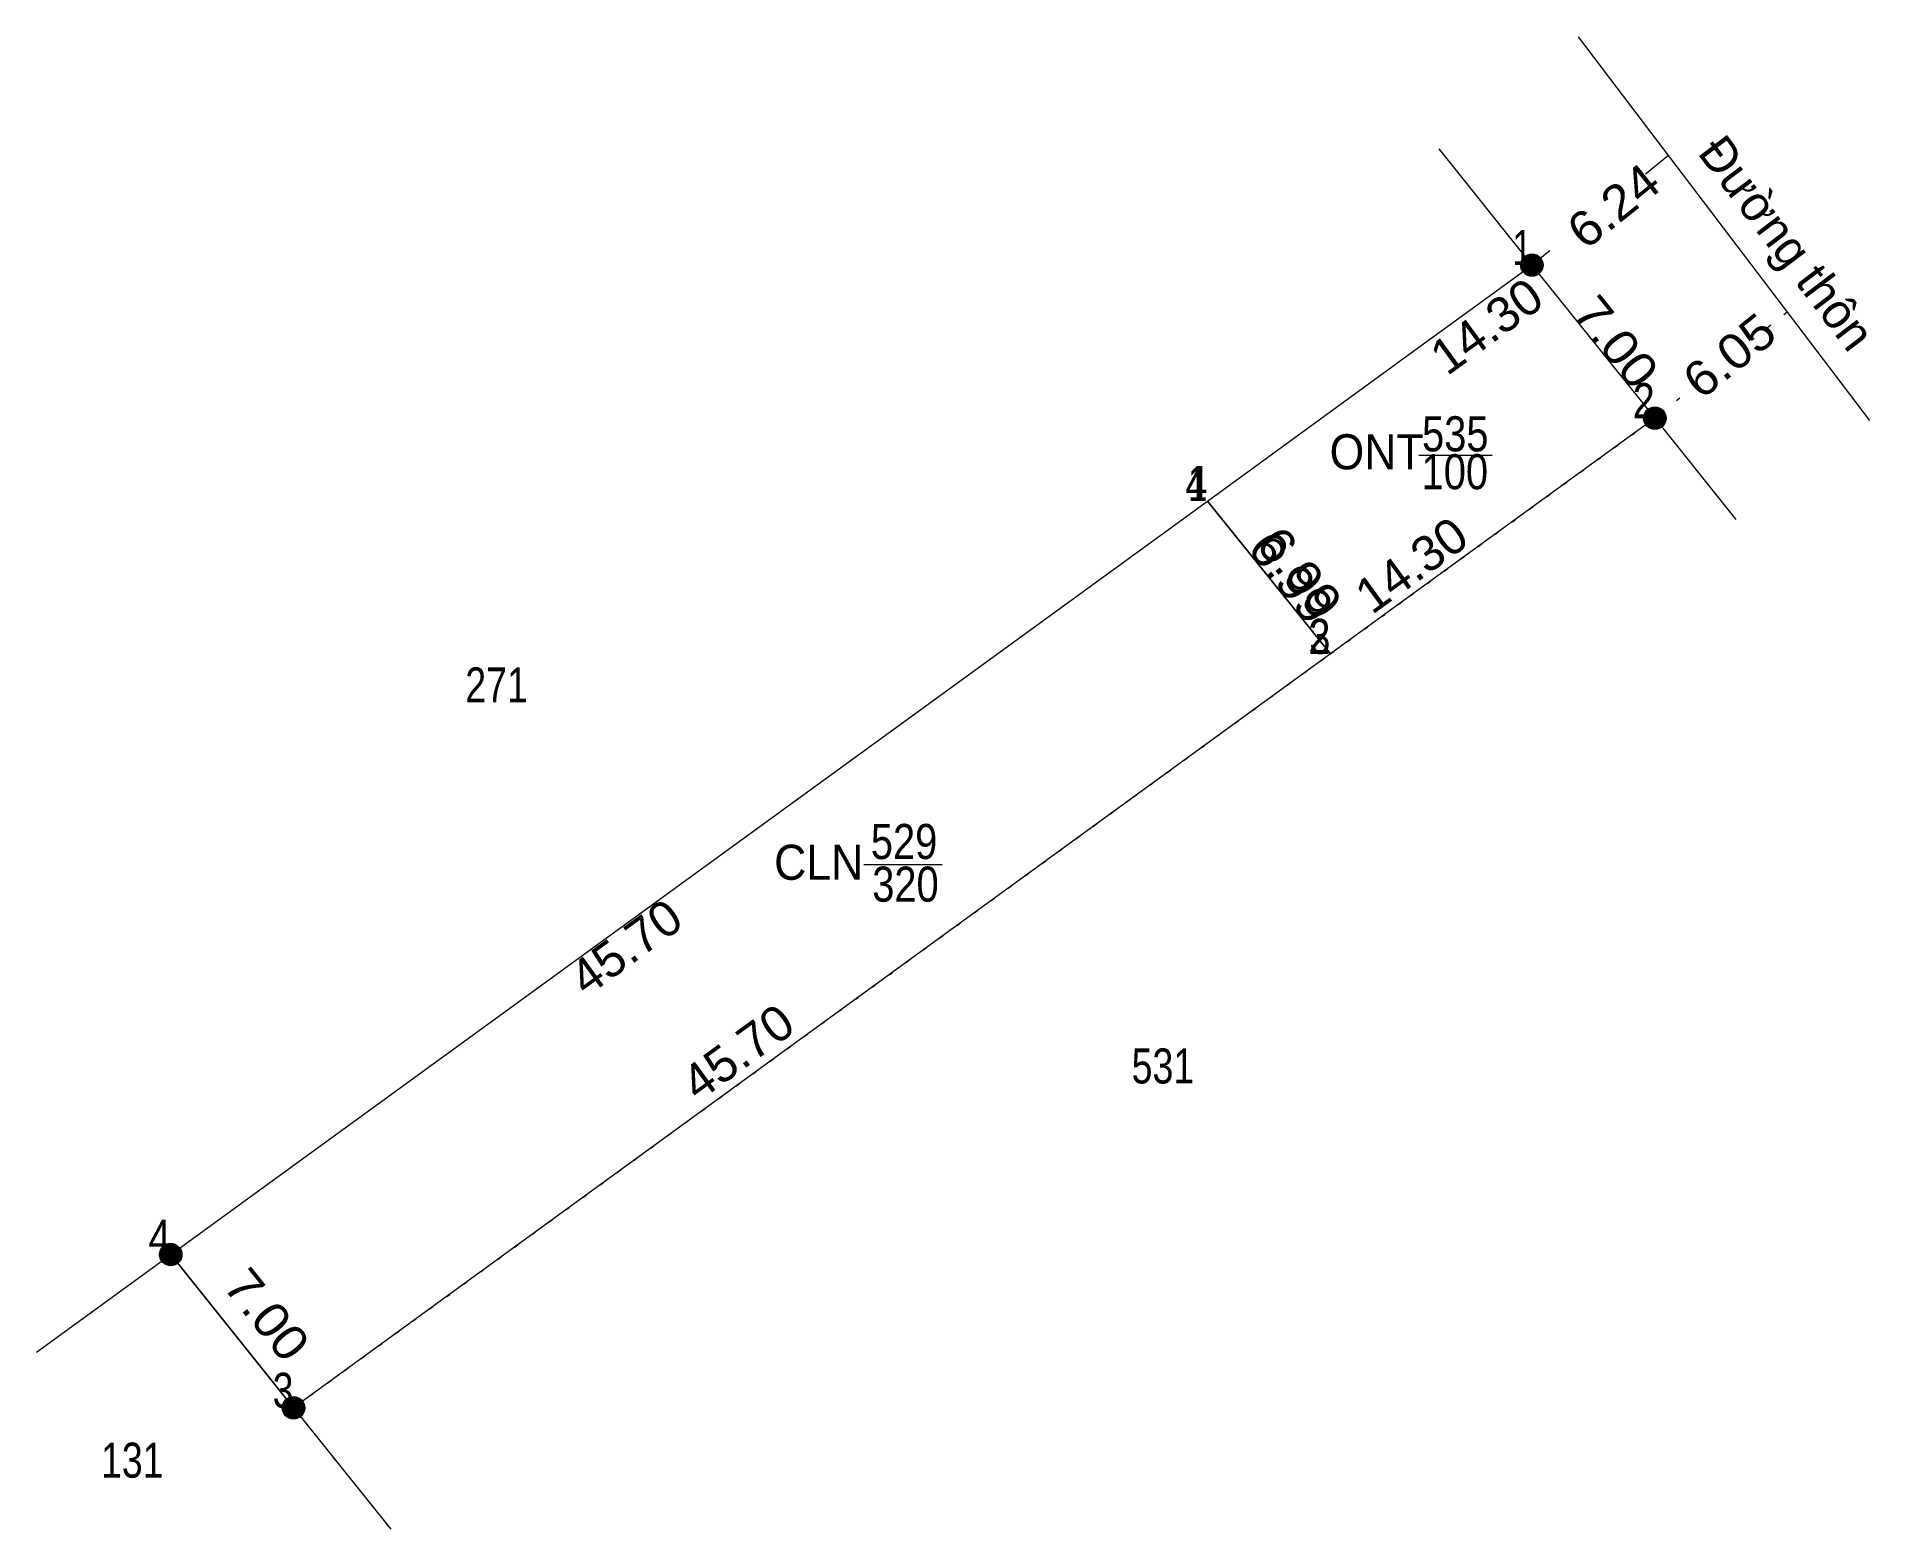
# Model space of a CAD drawing. Header units: metres. Extents: x 550680 to 551152, y 1841348 to 1841497.
# Drawn here: x 551086.5 to 551151.8, y 1841412.2 to 1841465.4 of the extents above; entities that cross this region are included whole.
import ezdxf
from ezdxf.enums import TextEntityAlignment as Align

# ---------------------------------------------------------------- set-up
doc = ezdxf.new("R2010")
doc.units = ezdxf.units.M
doc.header["$LTSCALE"] = 0.5
doc.linetypes.add('DOTTED', pattern=[1.5, 0.3, -1.2])
doc.linetypes.add('MEDIUM_DASHED', pattern=[4.5, 3, -1.5])
for name, color, linetype, lineweight in [('1', 7, 'Continuous', 13), ('10', 7, 'Continuous', 13), ('51', 7, 'Continuous', 13), ('63', 7, 'MEDIUM_DASHED', 13)]:
    doc.layers.add(name, color=color, linetype=linetype, lineweight=lineweight)

msp = doc.modelspace()

# ---------------------------------------------------------------- texts
at = {"layer": '1'}
for s, width, p in [('535', 0.85, (551137.065, 1841450.61)), ('ONT', 0.95, (551134.26, 1841449.97)), ('100', 0.85, (551137.05, 1841449.26)), ('529', 0.85, (551117.41, 1841436.08)), ('CLN', 0.95, (551114.365, 1841435.34)), ('320', 0.85, (551117.46, 1841434.56)), ('531', 0.8, (551126.64, 1841428.08)), ('131', 0.8, (551089.89, 1841414.03))]:
    msp.add_text(s, height=1.25, dxfattribs=dict(at, width=width)).set_placement(p, align=Align.CENTER)
at = {"layer": '51'}
msp.add_text('Đường thôn', height=1.25, rotation=307.176, dxfattribs=at).set_placement((551148.3934, 1841457.6577), align=Align.CENTER)
at = {"layer": '51', "width": 1.1}
for s, p in [('6.24', (551143.0993, 1841458.8727)), ('6.05', (551147.2293, 1841453.5367))]:
    msp.add_text(s, height=1.25, rotation=38.688, dxfattribs=at).set_placement(p, align=Align.CENTER)
at = {"layer": '63'}
for s, width, p in [(' 1', 0.75, (551139.8, 1841457.25)), (' 2', 0.85, (551144.18, 1841451.79)), (' 4', 0.85, (551128.23, 1841448.84)), (' 1', 0.75, (551128.23, 1841448.84)), (' 2', 0.85, (551132.61, 1841443.39)), (' 3', 0.8, (551132.61, 1841443.39)), (' 4', 0.85, (551091.26, 1841421.98)), (' 3', 0.8, (551095.64, 1841416.52))]:
    msp.add_text(s, height=1.25, dxfattribs=dict(at, width=width)).set_placement(p, align=Align.RIGHT)
for s, rotation, width, p in [('14.30', 36.013, 1.05, (551138.5475, 1841454.5657)), ('7.00', 308.737, 1.1, (551142.3044, 1841454.1211)), ('14.30', 35.98, 1.05, (551135.8678, 1841446.0543)), ('6.99', 308.788, 1.1, (551130.7282, 1841445.7315)), ('6.99', 308.788, 1.1, (551131.0282, 1841445.8815)), ('45.70', 36, 1.05, (551107.8576, 1841432.4351)), ('45.70', 36.01, 1.05, (551111.8476, 1841428.6955)), ('7.00', 308.737, 1.1, (551094.2044, 1841419.4511))]:
    msp.add_text(s, height=1.25, rotation=rotation, dxfattribs=dict(at, width=width)).set_placement(p, align=Align.CENTER)
at = {"layer": '63', "width": 0.8}
msp.add_text('271', height=1.25, dxfattribs=at).set_placement((551102.88, 1841441.66), align=Align.CENTER)

# ---------------------------------------------------------------- hatches: boundary and pattern name
at = {"layer": '63'}
for points in [[(551140.2, 1841457.25, 1), (551139.4, 1841457.25, 1)], [(551144.58, 1841451.79, 1), (551143.78, 1841451.79, 1)], [(551091.66, 1841421.98, 1), (551090.86, 1841421.98, 1)], [(551096.04, 1841416.52, 1), (551095.24, 1841416.52, 1)]]:
    msp.add_hatch(color=256, dxfattribs=at).paths.add_polyline_path(points)

# ---------------------------------------------------------------- linework, layer by layer
at = {"layer": '1'}
for p, q in [((551135.46, 1841454.1), (551139.8, 1841457.25)), ((551128.23, 1841448.84), (551135.46, 1841454.1))]:
    msp.add_line(p, q, dxfattribs=at)
at = {"layer": '1', "linetype": 'DOTTED'}
for p, q in [((551148.9, 1841455.57), (551147.63, 1841454.56)), ((551145.07, 1841452.51), (551144.18, 1841451.79)), ((551135.46, 1841445.46), (551144.18, 1841451.79)), ((551128.23, 1841448.84), (551132.61, 1841443.39)), ((551132.61, 1841443.39), (551135.46, 1841445.46)), ((551091.26, 1841421.98), (551095.64, 1841416.52)), ((551095.64, 1841416.52), (551099.11, 1841412.19))]:
    msp.add_line(p, q, dxfattribs=at)
at = {"layer": '1'}
for points in [[(551135.46, 1841454.1), (551139.8, 1841457.25), (551144.18, 1841451.79), (551135.46, 1841445.46)], [(551135.46, 1841445.46), (551132.61, 1841443.39), (551128.23, 1841448.84), (551135.46, 1841454.1)], [(551091.26, 1841421.98), (551119.71, 1841442.65), (551128.23, 1841448.84)], [(551086.48, 1841418.5), (551091.26, 1841421.98), (551095.64, 1841416.52), (551099.11, 1841412.19)]]:
    msp.add_lwpolyline(points, dxfattribs=at)
msp.add_lwpolyline([(551128.23, 1841448.84), (551132.61, 1841443.39), (551095.64, 1841416.52), (551091.26, 1841421.98)], close=True, dxfattribs=at)
at = {"layer": '1', "linetype": 'DOTTED'}
msp.add_lwpolyline([(551095.64, 1841416.52), (551125.58, 1841438.28), (551132.61, 1841443.39)], dxfattribs=at)
at = {"layer": '10'}
msp.add_lwpolyline([(551141.45, 1841465.39), (551142.83, 1841463.57), (551151.83, 1841451.71)], dxfattribs=at)
at = {"layer": '51'}
for p, q in [((551144.67, 1841461.15), (551143.85, 1841460.49)), ((551140.44, 1841457.76), (551139.8, 1841457.25)), ((551144.18, 1841451.79), (551147.07, 1841448.18)), ((551086.48, 1841418.5), (551091.26, 1841421.98))]:
    msp.add_line(p, q, dxfattribs=at)
msp.add_lwpolyline([(551136.48, 1841461.39), (551139.8, 1841457.25), (551144.18, 1841451.79)], dxfattribs=at)
at = {"layer": '63', "linetype": 'Continuous'}
for p, q in [((551135.77, 1841450.47), (551138.38, 1841450.47)), ((551115.98, 1841435.88), (551118.77, 1841435.88))]:
    msp.add_line(p, q, dxfattribs=at)
for centre in [(551139.8, 1841457.25), (551144.18, 1841451.79), (551091.26, 1841421.98), (551095.64, 1841416.52)]:
    msp.add_circle(centre, 0.4, dxfattribs=at)

msp.set_redraw_order([(e.dxf.handle, doc.entitydb.next_handle()) for e in msp.query("TEXT MTEXT ATTDEF DIMENSION ARC_DIMENSION")])  # texts and dimensions are drawn at this point

doc.saveas('drawing.dxf')
